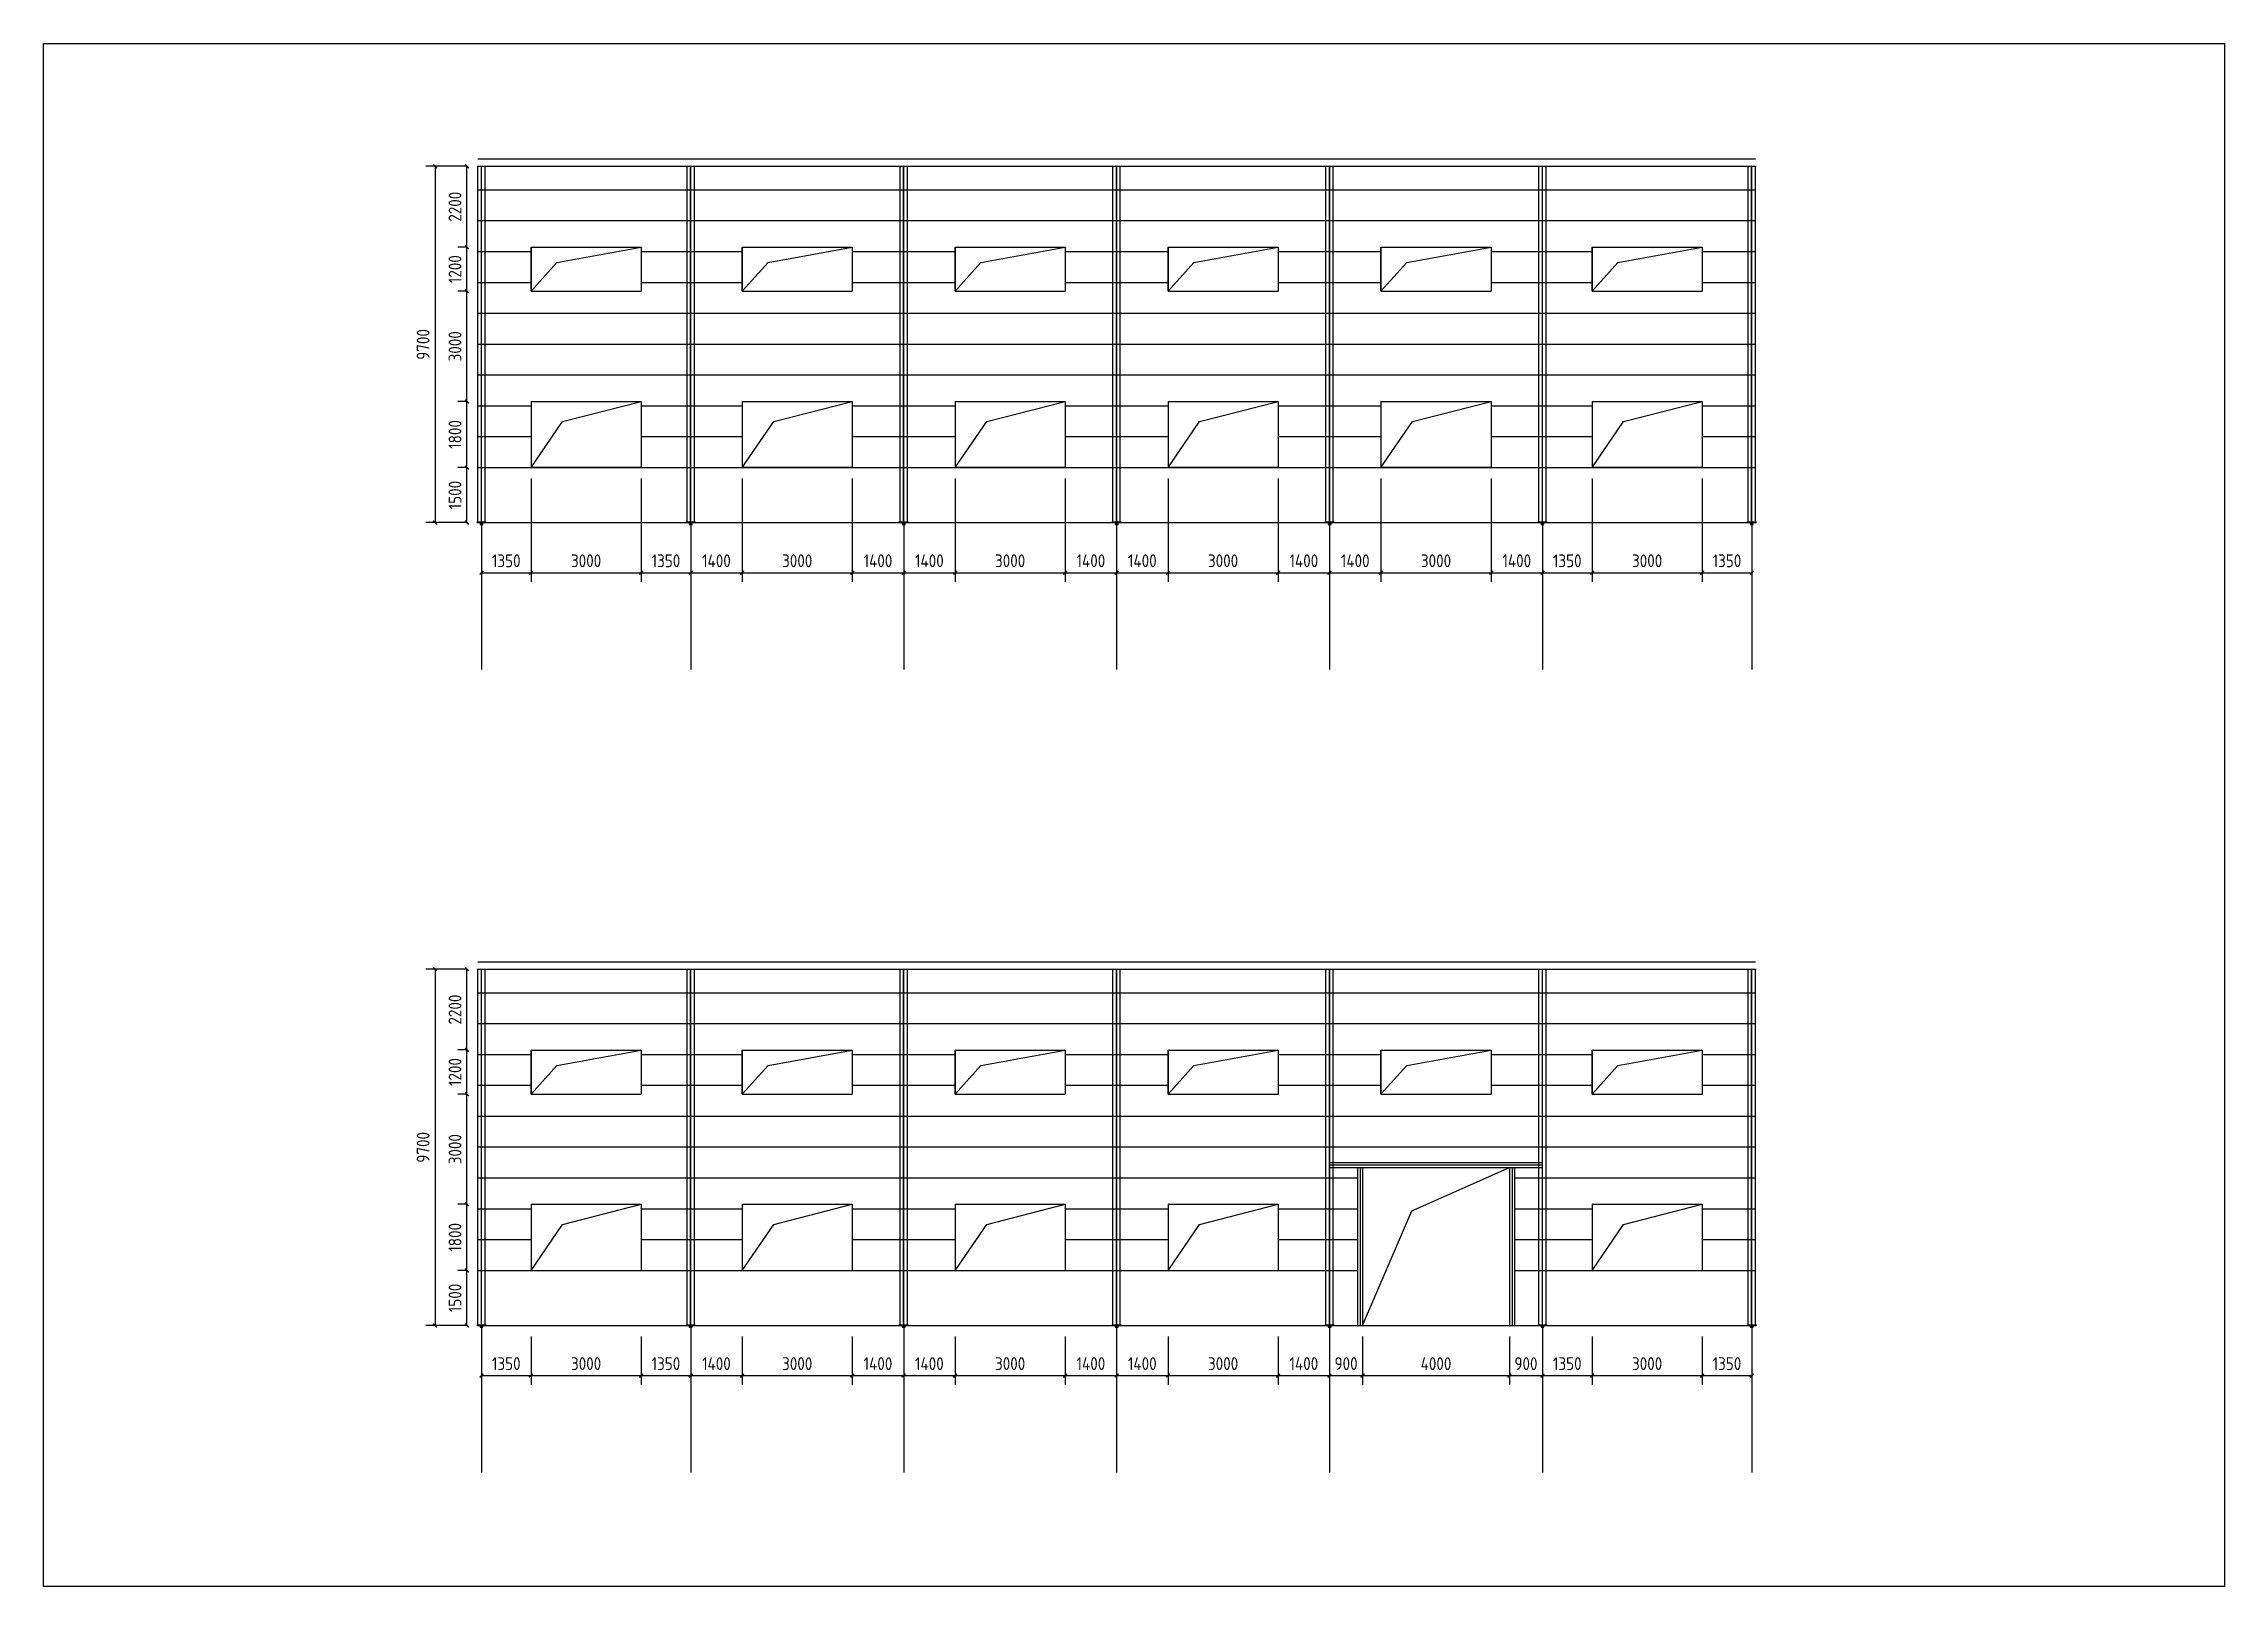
# Model space of a CAD drawing. Extents: x 102162 to 621267, y -39398 to 328893.
# Drawn here: x 161562 to 220962, y 160102 to 202102 of the extents above; entities that cross this region are included whole.
import ezdxf

# ---------------------------------------------------------------- set-up
doc = ezdxf.new("R2010")
doc.units = 0
doc.header["$LTSCALE"] = 1000
doc.header["$MEASUREMENT"] = 0
doc.layers.add('AXIS', color=3, linetype='Continuous')
doc.layers.add('DOTE', color=1, linetype='Continuous')
doc.styles.get("Standard").update_dxf_attribs({"font": 'gbenor.shx', "bigfont": 'gbcbig.shx'})
doc.dimstyles.get("Standard").update_dxf_attribs({"dimscale": 100, "dimtxt": 3.5, "dimasz": 1, "dimexe": 2.5, "dimexo": 3, "dimgap": 1.5, "dimtad": 1, "dimdec": 0, "dimzin": 0, "dimdsep": 46, "dimtxsty": 'Standard', "dimblk": 'ARCHTICK', "dimcen": 0.09, "dimadec": 0, "dimazin": 0, "dimtfac": 1, "dimtdec": 0, "dimtix": 1, "dimtmove": 2, "dimatfit": 3, "dimfxl": 1, "dimtolj": 1, "dimtzin": 0, "dimarcsym": 0})

msp = doc.modelspace()

# ---------------------------------------------------------------- blocks, each defined once
blk = doc.blocks.new('_ArchTick')
at = {"color": 0, "linetype": 'ByBlock', "const_width": 0.4}
blk.add_lwpolyline([(-0.5, -0.5), (0.5, 0.5)], dxfattribs=at)
blk = doc.blocks.new('*D3258')
at = {"color": 0, "lineweight": -2}
for p, q in [((174838, 190262), (174838, 187448)), ((173488, 188762), (173488, 187448)), ((173488, 187698), (174838, 187698))]:
    blk.add_line(p, q, dxfattribs=at)
at = {"layer": 'Defpoints', "color": 0}
for p in [(174838, 190562), (173488, 189062), (174838, 187698)]:
    blk.add_point(p, dxfattribs=at)
at = {"color": 0, "lineweight": -2, "xscale": 100, "yscale": 100, "zscale": 100, "rotation": 180}
blk.add_blockref('_ArchTick', (173488, 187698), dxfattribs=at)
at = {"color": 0, "lineweight": -2, "xscale": 100, "yscale": 100, "zscale": 100}
blk.add_blockref('_ArchTick', (174838, 187698), dxfattribs=at)
at = {"color": 0, "insert": (174163, 188023), "char_height": 350, "attachment_point": 5}
blk.add_mtext('\\A1;1350', dxfattribs=at)
blk = doc.blocks.new('*D3259')
at = {"color": 0, "lineweight": -2}
for p, q in [((174838, 190262), (174838, 187448)), ((177838, 190262), (177838, 187448)), ((174838, 187698), (177838, 187698))]:
    blk.add_line(p, q, dxfattribs=at)
at = {"layer": 'Defpoints', "color": 0}
for p in [(174838, 190562), (177838, 190562), (177838, 187698)]:
    blk.add_point(p, dxfattribs=at)
at = {"color": 0, "lineweight": -2, "xscale": 100, "yscale": 100, "zscale": 100, "rotation": 180}
blk.add_blockref('_ArchTick', (174838, 187698), dxfattribs=at)
at = {"color": 0, "lineweight": -2, "xscale": 100, "yscale": 100, "zscale": 100}
blk.add_blockref('_ArchTick', (177838, 187698), dxfattribs=at)
at = {"color": 0, "insert": (176338, 188023), "char_height": 350, "attachment_point": 5}
blk.add_mtext('\\A1;3000', dxfattribs=at)
blk = doc.blocks.new('*D3260')
at = {"color": 0, "lineweight": -2}
for p, q in [((177838, 190262), (177838, 187448)), ((179188, 188762), (179188, 187448)), ((177838, 187698), (179188, 187698))]:
    blk.add_line(p, q, dxfattribs=at)
at = {"layer": 'Defpoints', "color": 0}
for p in [(177838, 190562), (179188, 189062), (179188, 187698)]:
    blk.add_point(p, dxfattribs=at)
at = {"color": 0, "lineweight": -2, "xscale": 100, "yscale": 100, "zscale": 100, "rotation": 180}
blk.add_blockref('_ArchTick', (177838, 187698), dxfattribs=at)
at = {"color": 0, "lineweight": -2, "xscale": 100, "yscale": 100, "zscale": 100}
blk.add_blockref('_ArchTick', (179188, 187698), dxfattribs=at)
at = {"color": 0, "insert": (178513, 188023), "char_height": 350, "attachment_point": 5}
blk.add_mtext('\\A1;1350', dxfattribs=at)
blk = doc.blocks.new('*D3261')
at = {"color": 0, "lineweight": -2}
for p, q in [((180588, 190262), (180588, 187448)), ((179188, 188762), (179188, 187448)), ((179188, 187698), (180588, 187698))]:
    blk.add_line(p, q, dxfattribs=at)
at = {"layer": 'Defpoints', "color": 0}
for p in [(180588, 190562), (179188, 189062), (180588, 187698)]:
    blk.add_point(p, dxfattribs=at)
at = {"color": 0, "lineweight": -2, "xscale": 100, "yscale": 100, "zscale": 100, "rotation": 180}
blk.add_blockref('_ArchTick', (179188, 187698), dxfattribs=at)
at = {"color": 0, "lineweight": -2, "xscale": 100, "yscale": 100, "zscale": 100}
blk.add_blockref('_ArchTick', (180588, 187698), dxfattribs=at)
at = {"color": 0, "insert": (179888, 188023), "char_height": 350, "attachment_point": 5}
blk.add_mtext('\\A1;1400', dxfattribs=at)
blk = doc.blocks.new('*D3262')
at = {"color": 0, "lineweight": -2}
for p, q in [((180588, 190262), (180588, 187448)), ((183588, 190262), (183588, 187448)), ((180588, 187698), (183588, 187698))]:
    blk.add_line(p, q, dxfattribs=at)
at = {"layer": 'Defpoints', "color": 0}
for p in [(180588, 190562), (183588, 190562), (183588, 187698)]:
    blk.add_point(p, dxfattribs=at)
at = {"color": 0, "lineweight": -2, "xscale": 100, "yscale": 100, "zscale": 100, "rotation": 180}
blk.add_blockref('_ArchTick', (180588, 187698), dxfattribs=at)
at = {"color": 0, "lineweight": -2, "xscale": 100, "yscale": 100, "zscale": 100}
blk.add_blockref('_ArchTick', (183588, 187698), dxfattribs=at)
at = {"color": 0, "insert": (182088, 188023), "char_height": 350, "attachment_point": 5}
blk.add_mtext('\\A1;3000', dxfattribs=at)
blk = doc.blocks.new('*D3263')
at = {"color": 0, "lineweight": -2}
for p, q in [((183588, 190262), (183588, 187448)), ((184988, 188762), (184988, 187448)), ((183588, 187698), (184988, 187698))]:
    blk.add_line(p, q, dxfattribs=at)
at = {"layer": 'Defpoints', "color": 0}
for p in [(183588, 190562), (184988, 189062), (184988, 187698)]:
    blk.add_point(p, dxfattribs=at)
at = {"color": 0, "lineweight": -2, "xscale": 100, "yscale": 100, "zscale": 100, "rotation": 180}
blk.add_blockref('_ArchTick', (183588, 187698), dxfattribs=at)
at = {"color": 0, "lineweight": -2, "xscale": 100, "yscale": 100, "zscale": 100}
blk.add_blockref('_ArchTick', (184988, 187698), dxfattribs=at)
at = {"color": 0, "insert": (184288, 188023), "char_height": 350, "attachment_point": 5}
blk.add_mtext('\\A1;1400', dxfattribs=at)
blk = doc.blocks.new('*D3264')
at = {"color": 0, "lineweight": -2}
for p, q in [((186388, 190262), (186388, 187448)), ((184988, 188762), (184988, 187448)), ((184988, 187698), (186388, 187698))]:
    blk.add_line(p, q, dxfattribs=at)
at = {"layer": 'Defpoints', "color": 0}
for p in [(186388, 190562), (184988, 189062), (186388, 187698)]:
    blk.add_point(p, dxfattribs=at)
at = {"color": 0, "lineweight": -2, "xscale": 100, "yscale": 100, "zscale": 100, "rotation": 180}
blk.add_blockref('_ArchTick', (184988, 187698), dxfattribs=at)
at = {"color": 0, "lineweight": -2, "xscale": 100, "yscale": 100, "zscale": 100}
blk.add_blockref('_ArchTick', (186388, 187698), dxfattribs=at)
at = {"color": 0, "insert": (185688, 188023), "char_height": 350, "attachment_point": 5}
blk.add_mtext('\\A1;1400', dxfattribs=at)
blk = doc.blocks.new('*D3265')
at = {"color": 0, "lineweight": -2}
for p, q in [((186388, 190262), (186388, 187448)), ((189388, 190262), (189388, 187448)), ((186388, 187698), (189388, 187698))]:
    blk.add_line(p, q, dxfattribs=at)
at = {"layer": 'Defpoints', "color": 0}
for p in [(186388, 190562), (189388, 190562), (189388, 187698)]:
    blk.add_point(p, dxfattribs=at)
at = {"color": 0, "lineweight": -2, "xscale": 100, "yscale": 100, "zscale": 100, "rotation": 180}
blk.add_blockref('_ArchTick', (186388, 187698), dxfattribs=at)
at = {"color": 0, "lineweight": -2, "xscale": 100, "yscale": 100, "zscale": 100}
blk.add_blockref('_ArchTick', (189388, 187698), dxfattribs=at)
at = {"color": 0, "insert": (187888, 188023), "char_height": 350, "attachment_point": 5}
blk.add_mtext('\\A1;3000', dxfattribs=at)
blk = doc.blocks.new('*D3266')
at = {"color": 0, "lineweight": -2}
for p, q in [((189388, 190262), (189388, 187448)), ((190788, 188762), (190788, 187448)), ((189388, 187698), (190788, 187698))]:
    blk.add_line(p, q, dxfattribs=at)
at = {"layer": 'Defpoints', "color": 0}
for p in [(189388, 190562), (190788, 189062), (190788, 187698)]:
    blk.add_point(p, dxfattribs=at)
at = {"color": 0, "lineweight": -2, "xscale": 100, "yscale": 100, "zscale": 100, "rotation": 180}
blk.add_blockref('_ArchTick', (189388, 187698), dxfattribs=at)
at = {"color": 0, "lineweight": -2, "xscale": 100, "yscale": 100, "zscale": 100}
blk.add_blockref('_ArchTick', (190788, 187698), dxfattribs=at)
at = {"color": 0, "insert": (190088, 188023), "char_height": 350, "attachment_point": 5}
blk.add_mtext('\\A1;1400', dxfattribs=at)
blk = doc.blocks.new('*D3267')
at = {"color": 0, "lineweight": -2}
for p, q in [((192188, 190262), (192188, 187448)), ((190788, 188762), (190788, 187448)), ((190788, 187698), (192188, 187698))]:
    blk.add_line(p, q, dxfattribs=at)
at = {"layer": 'Defpoints', "color": 0}
for p in [(192188, 190562), (190788, 189062), (192188, 187698)]:
    blk.add_point(p, dxfattribs=at)
at = {"color": 0, "lineweight": -2, "xscale": 100, "yscale": 100, "zscale": 100, "rotation": 180}
blk.add_blockref('_ArchTick', (190788, 187698), dxfattribs=at)
at = {"color": 0, "lineweight": -2, "xscale": 100, "yscale": 100, "zscale": 100}
blk.add_blockref('_ArchTick', (192188, 187698), dxfattribs=at)
at = {"color": 0, "insert": (191488, 188023), "char_height": 350, "attachment_point": 5}
blk.add_mtext('\\A1;1400', dxfattribs=at)
blk = doc.blocks.new('*D3268')
at = {"color": 0, "lineweight": -2}
for p, q in [((192188, 190262), (192188, 187448)), ((195188, 190262), (195188, 187448)), ((192188, 187698), (195188, 187698))]:
    blk.add_line(p, q, dxfattribs=at)
at = {"layer": 'Defpoints', "color": 0}
for p in [(192188, 190562), (195188, 190562), (195188, 187698)]:
    blk.add_point(p, dxfattribs=at)
at = {"color": 0, "lineweight": -2, "xscale": 100, "yscale": 100, "zscale": 100, "rotation": 180}
blk.add_blockref('_ArchTick', (192188, 187698), dxfattribs=at)
at = {"color": 0, "lineweight": -2, "xscale": 100, "yscale": 100, "zscale": 100}
blk.add_blockref('_ArchTick', (195188, 187698), dxfattribs=at)
at = {"color": 0, "insert": (193688, 188023), "char_height": 350, "attachment_point": 5}
blk.add_mtext('\\A1;3000', dxfattribs=at)
blk = doc.blocks.new('*D3269')
at = {"color": 0, "lineweight": -2}
for p, q in [((195188, 190262), (195188, 187448)), ((196588, 188762), (196588, 187448)), ((195188, 187698), (196588, 187698))]:
    blk.add_line(p, q, dxfattribs=at)
at = {"layer": 'Defpoints', "color": 0}
for p in [(195188, 190562), (196588, 189062), (196588, 187698)]:
    blk.add_point(p, dxfattribs=at)
at = {"color": 0, "lineweight": -2, "xscale": 100, "yscale": 100, "zscale": 100, "rotation": 180}
blk.add_blockref('_ArchTick', (195188, 187698), dxfattribs=at)
at = {"color": 0, "lineweight": -2, "xscale": 100, "yscale": 100, "zscale": 100}
blk.add_blockref('_ArchTick', (196588, 187698), dxfattribs=at)
at = {"color": 0, "insert": (195888, 188023), "char_height": 350, "attachment_point": 5}
blk.add_mtext('\\A1;1400', dxfattribs=at)
blk = doc.blocks.new('*D3270')
at = {"color": 0, "lineweight": -2}
for p, q in [((197988, 190262), (197988, 187448)), ((196588, 188762), (196588, 187448)), ((196588, 187698), (197988, 187698))]:
    blk.add_line(p, q, dxfattribs=at)
at = {"layer": 'Defpoints', "color": 0}
for p in [(197988, 190562), (196588, 189062), (197988, 187698)]:
    blk.add_point(p, dxfattribs=at)
at = {"color": 0, "lineweight": -2, "xscale": 100, "yscale": 100, "zscale": 100, "rotation": 180}
blk.add_blockref('_ArchTick', (196588, 187698), dxfattribs=at)
at = {"color": 0, "lineweight": -2, "xscale": 100, "yscale": 100, "zscale": 100}
blk.add_blockref('_ArchTick', (197988, 187698), dxfattribs=at)
at = {"color": 0, "insert": (197288, 188023), "char_height": 350, "attachment_point": 5}
blk.add_mtext('\\A1;1400', dxfattribs=at)
blk = doc.blocks.new('*D3271')
at = {"color": 0, "lineweight": -2}
for p, q in [((197988, 190262), (197988, 187448)), ((200988, 190262), (200988, 187448)), ((197988, 187698), (200988, 187698))]:
    blk.add_line(p, q, dxfattribs=at)
at = {"layer": 'Defpoints', "color": 0}
for p in [(197988, 190562), (200988, 190562), (200988, 187698)]:
    blk.add_point(p, dxfattribs=at)
at = {"color": 0, "lineweight": -2, "xscale": 100, "yscale": 100, "zscale": 100, "rotation": 180}
blk.add_blockref('_ArchTick', (197988, 187698), dxfattribs=at)
at = {"color": 0, "lineweight": -2, "xscale": 100, "yscale": 100, "zscale": 100}
blk.add_blockref('_ArchTick', (200988, 187698), dxfattribs=at)
at = {"color": 0, "insert": (199488, 188023), "char_height": 350, "attachment_point": 5}
blk.add_mtext('\\A1;3000', dxfattribs=at)
blk = doc.blocks.new('*D3272')
at = {"color": 0, "lineweight": -2}
for p, q in [((200988, 190262), (200988, 187448)), ((202388, 188762), (202388, 187448)), ((200988, 187698), (202388, 187698))]:
    blk.add_line(p, q, dxfattribs=at)
at = {"layer": 'Defpoints', "color": 0}
for p in [(200988, 190562), (202388, 189062), (202388, 187698)]:
    blk.add_point(p, dxfattribs=at)
at = {"color": 0, "lineweight": -2, "xscale": 100, "yscale": 100, "zscale": 100, "rotation": 180}
blk.add_blockref('_ArchTick', (200988, 187698), dxfattribs=at)
at = {"color": 0, "lineweight": -2, "xscale": 100, "yscale": 100, "zscale": 100}
blk.add_blockref('_ArchTick', (202388, 187698), dxfattribs=at)
at = {"color": 0, "insert": (201688, 188023), "char_height": 350, "attachment_point": 5}
blk.add_mtext('\\A1;1400', dxfattribs=at)
blk = doc.blocks.new('*D3273')
at = {"color": 0, "lineweight": -2}
for p, q in [((203738, 190262), (203738, 187448)), ((202388, 188762), (202388, 187448)), ((202388, 187698), (203738, 187698))]:
    blk.add_line(p, q, dxfattribs=at)
at = {"layer": 'Defpoints', "color": 0}
for p in [(203738, 190562), (202388, 189062), (203738, 187698)]:
    blk.add_point(p, dxfattribs=at)
at = {"color": 0, "lineweight": -2, "xscale": 100, "yscale": 100, "zscale": 100, "rotation": 180}
blk.add_blockref('_ArchTick', (202388, 187698), dxfattribs=at)
at = {"color": 0, "lineweight": -2, "xscale": 100, "yscale": 100, "zscale": 100}
blk.add_blockref('_ArchTick', (203738, 187698), dxfattribs=at)
at = {"color": 0, "insert": (203063, 188023), "char_height": 350, "attachment_point": 5}
blk.add_mtext('\\A1;1350', dxfattribs=at)
blk = doc.blocks.new('*D3274')
at = {"color": 0, "lineweight": -2}
for p, q in [((203738, 190262), (203738, 187448)), ((206738, 190262), (206738, 187448)), ((203738, 187698), (206738, 187698))]:
    blk.add_line(p, q, dxfattribs=at)
at = {"layer": 'Defpoints', "color": 0}
for p in [(203738, 190562), (206738, 190562), (206738, 187698)]:
    blk.add_point(p, dxfattribs=at)
at = {"color": 0, "lineweight": -2, "xscale": 100, "yscale": 100, "zscale": 100, "rotation": 180}
blk.add_blockref('_ArchTick', (203738, 187698), dxfattribs=at)
at = {"color": 0, "lineweight": -2, "xscale": 100, "yscale": 100, "zscale": 100}
blk.add_blockref('_ArchTick', (206738, 187698), dxfattribs=at)
at = {"color": 0, "insert": (205238, 188023), "char_height": 350, "attachment_point": 5}
blk.add_mtext('\\A1;3000', dxfattribs=at)
blk = doc.blocks.new('*D3275')
at = {"color": 0, "lineweight": -2}
for p, q in [((206738, 190262), (206738, 187448)), ((208088, 188762), (208088, 187448)), ((206738, 187698), (208088, 187698))]:
    blk.add_line(p, q, dxfattribs=at)
at = {"layer": 'Defpoints', "color": 0}
for p in [(206738, 190562), (208088, 189062), (208088, 187698)]:
    blk.add_point(p, dxfattribs=at)
at = {"color": 0, "lineweight": -2, "xscale": 100, "yscale": 100, "zscale": 100, "rotation": 180}
blk.add_blockref('_ArchTick', (206738, 187698), dxfattribs=at)
at = {"color": 0, "lineweight": -2, "xscale": 100, "yscale": 100, "zscale": 100}
blk.add_blockref('_ArchTick', (208088, 187698), dxfattribs=at)
at = {"color": 0, "insert": (207413, 188023), "char_height": 350, "attachment_point": 5}
blk.add_mtext('\\A1;1350', dxfattribs=at)
blk = doc.blocks.new('*D3288')
at = {"color": 0, "lineweight": -2}
for p, q in [((173488, 166904), (173488, 165590)), ((174838, 166904), (174838, 165590)), ((173488, 165840), (174838, 165840))]:
    blk.add_line(p, q, dxfattribs=at)
at = {"layer": 'Defpoints', "color": 0}
for p in [(173488, 167204), (174838, 167204), (174838, 165840)]:
    blk.add_point(p, dxfattribs=at)
at = {"color": 0, "lineweight": -2, "xscale": 100, "yscale": 100, "zscale": 100, "rotation": 180}
blk.add_blockref('_ArchTick', (173488, 165840), dxfattribs=at)
at = {"color": 0, "lineweight": -2, "xscale": 100, "yscale": 100, "zscale": 100}
blk.add_blockref('_ArchTick', (174838, 165840), dxfattribs=at)
at = {"color": 0, "insert": (174163, 166165), "char_height": 350, "attachment_point": 5}
blk.add_mtext('\\A1;1350', dxfattribs=at)
blk = doc.blocks.new('*D3218')
at = {"color": 0, "lineweight": -2}
for p, q in [((174838, 166904), (174838, 165590)), ((177838, 166904), (177838, 165590)), ((174838, 165840), (177838, 165840))]:
    blk.add_line(p, q, dxfattribs=at)
at = {"layer": 'Defpoints', "color": 0}
for p in [(174838, 167204), (177838, 167204), (177838, 165840)]:
    blk.add_point(p, dxfattribs=at)
at = {"color": 0, "lineweight": -2, "xscale": 100, "yscale": 100, "zscale": 100, "rotation": 180}
blk.add_blockref('_ArchTick', (174838, 165840), dxfattribs=at)
at = {"color": 0, "lineweight": -2, "xscale": 100, "yscale": 100, "zscale": 100}
blk.add_blockref('_ArchTick', (177838, 165840), dxfattribs=at)
at = {"color": 0, "insert": (176338, 166165), "char_height": 350, "attachment_point": 5}
blk.add_mtext('\\A1;3000', dxfattribs=at)
blk = doc.blocks.new('*D3289')
at = {"color": 0, "lineweight": -2}
for p, q in [((177838, 166904), (177838, 165590)), ((179188, 166904), (179188, 165590)), ((177838, 165840), (179188, 165840))]:
    blk.add_line(p, q, dxfattribs=at)
at = {"layer": 'Defpoints', "color": 0}
for p in [(177838, 167204), (179188, 167204), (179188, 165840)]:
    blk.add_point(p, dxfattribs=at)
at = {"color": 0, "lineweight": -2, "xscale": 100, "yscale": 100, "zscale": 100, "rotation": 180}
blk.add_blockref('_ArchTick', (177838, 165840), dxfattribs=at)
at = {"color": 0, "lineweight": -2, "xscale": 100, "yscale": 100, "zscale": 100}
blk.add_blockref('_ArchTick', (179188, 165840), dxfattribs=at)
at = {"color": 0, "insert": (178513, 166165), "char_height": 350, "attachment_point": 5}
blk.add_mtext('\\A1;1350', dxfattribs=at)
blk = doc.blocks.new('*D3290')
at = {"color": 0, "lineweight": -2}
for p, q in [((179188, 166904), (179188, 165590)), ((180588, 166904), (180588, 165590)), ((179188, 165840), (180588, 165840))]:
    blk.add_line(p, q, dxfattribs=at)
at = {"layer": 'Defpoints', "color": 0}
for p in [(179188, 167204), (180588, 167204), (180588, 165840)]:
    blk.add_point(p, dxfattribs=at)
at = {"color": 0, "lineweight": -2, "xscale": 100, "yscale": 100, "zscale": 100, "rotation": 180}
blk.add_blockref('_ArchTick', (179188, 165840), dxfattribs=at)
at = {"color": 0, "lineweight": -2, "xscale": 100, "yscale": 100, "zscale": 100}
blk.add_blockref('_ArchTick', (180588, 165840), dxfattribs=at)
at = {"color": 0, "insert": (179888, 166165), "char_height": 350, "attachment_point": 5}
blk.add_mtext('\\A1;1400', dxfattribs=at)
blk = doc.blocks.new('*D3219')
at = {"color": 0, "lineweight": -2}
for p, q in [((180588, 166904), (180588, 165590)), ((183588, 166904), (183588, 165590)), ((180588, 165840), (183588, 165840))]:
    blk.add_line(p, q, dxfattribs=at)
at = {"layer": 'Defpoints', "color": 0}
for p in [(180588, 167204), (183588, 167204), (183588, 165840)]:
    blk.add_point(p, dxfattribs=at)
at = {"color": 0, "lineweight": -2, "xscale": 100, "yscale": 100, "zscale": 100, "rotation": 180}
blk.add_blockref('_ArchTick', (180588, 165840), dxfattribs=at)
at = {"color": 0, "lineweight": -2, "xscale": 100, "yscale": 100, "zscale": 100}
blk.add_blockref('_ArchTick', (183588, 165840), dxfattribs=at)
at = {"color": 0, "insert": (182088, 166165), "char_height": 350, "attachment_point": 5}
blk.add_mtext('\\A1;3000', dxfattribs=at)
blk = doc.blocks.new('*D3291')
at = {"color": 0, "lineweight": -2}
for p, q in [((183588, 166904), (183588, 165590)), ((184988, 166904), (184988, 165590)), ((183588, 165840), (184988, 165840))]:
    blk.add_line(p, q, dxfattribs=at)
at = {"layer": 'Defpoints', "color": 0}
for p in [(183588, 167204), (184988, 167204), (184988, 165840)]:
    blk.add_point(p, dxfattribs=at)
at = {"color": 0, "lineweight": -2, "xscale": 100, "yscale": 100, "zscale": 100, "rotation": 180}
blk.add_blockref('_ArchTick', (183588, 165840), dxfattribs=at)
at = {"color": 0, "lineweight": -2, "xscale": 100, "yscale": 100, "zscale": 100}
blk.add_blockref('_ArchTick', (184988, 165840), dxfattribs=at)
at = {"color": 0, "insert": (184288, 166165), "char_height": 350, "attachment_point": 5}
blk.add_mtext('\\A1;1400', dxfattribs=at)
blk = doc.blocks.new('*D3292')
at = {"color": 0, "lineweight": -2}
for p, q in [((184988, 166904), (184988, 165590)), ((186388, 166904), (186388, 165590)), ((184988, 165840), (186388, 165840))]:
    blk.add_line(p, q, dxfattribs=at)
at = {"layer": 'Defpoints', "color": 0}
for p in [(184988, 167204), (186388, 167204), (186388, 165840)]:
    blk.add_point(p, dxfattribs=at)
at = {"color": 0, "lineweight": -2, "xscale": 100, "yscale": 100, "zscale": 100, "rotation": 180}
blk.add_blockref('_ArchTick', (184988, 165840), dxfattribs=at)
at = {"color": 0, "lineweight": -2, "xscale": 100, "yscale": 100, "zscale": 100}
blk.add_blockref('_ArchTick', (186388, 165840), dxfattribs=at)
at = {"color": 0, "insert": (185688, 166165), "char_height": 350, "attachment_point": 5}
blk.add_mtext('\\A1;1400', dxfattribs=at)
blk = doc.blocks.new('*D3220')
at = {"color": 0, "lineweight": -2}
for p, q in [((186388, 166904), (186388, 165590)), ((189388, 166904), (189388, 165590)), ((186388, 165840), (189388, 165840))]:
    blk.add_line(p, q, dxfattribs=at)
at = {"layer": 'Defpoints', "color": 0}
for p in [(186388, 167204), (189388, 167204), (189388, 165840)]:
    blk.add_point(p, dxfattribs=at)
at = {"color": 0, "lineweight": -2, "xscale": 100, "yscale": 100, "zscale": 100, "rotation": 180}
blk.add_blockref('_ArchTick', (186388, 165840), dxfattribs=at)
at = {"color": 0, "lineweight": -2, "xscale": 100, "yscale": 100, "zscale": 100}
blk.add_blockref('_ArchTick', (189388, 165840), dxfattribs=at)
at = {"color": 0, "insert": (187888, 166165), "char_height": 350, "attachment_point": 5}
blk.add_mtext('\\A1;3000', dxfattribs=at)
blk = doc.blocks.new('*D3293')
at = {"color": 0, "lineweight": -2}
for p, q in [((189388, 166904), (189388, 165590)), ((190788, 166904), (190788, 165590)), ((189388, 165840), (190788, 165840))]:
    blk.add_line(p, q, dxfattribs=at)
at = {"layer": 'Defpoints', "color": 0}
for p in [(189388, 167204), (190788, 167204), (190788, 165840)]:
    blk.add_point(p, dxfattribs=at)
at = {"color": 0, "lineweight": -2, "xscale": 100, "yscale": 100, "zscale": 100, "rotation": 180}
blk.add_blockref('_ArchTick', (189388, 165840), dxfattribs=at)
at = {"color": 0, "lineweight": -2, "xscale": 100, "yscale": 100, "zscale": 100}
blk.add_blockref('_ArchTick', (190788, 165840), dxfattribs=at)
at = {"color": 0, "insert": (190088, 166165), "char_height": 350, "attachment_point": 5}
blk.add_mtext('\\A1;1400', dxfattribs=at)
blk = doc.blocks.new('*D3294')
at = {"color": 0, "lineweight": -2}
for p, q in [((190788, 166904), (190788, 165590)), ((192188, 166904), (192188, 165590)), ((190788, 165840), (192188, 165840))]:
    blk.add_line(p, q, dxfattribs=at)
at = {"layer": 'Defpoints', "color": 0}
for p in [(190788, 167204), (192188, 167204), (192188, 165840)]:
    blk.add_point(p, dxfattribs=at)
at = {"color": 0, "lineweight": -2, "xscale": 100, "yscale": 100, "zscale": 100, "rotation": 180}
blk.add_blockref('_ArchTick', (190788, 165840), dxfattribs=at)
at = {"color": 0, "lineweight": -2, "xscale": 100, "yscale": 100, "zscale": 100}
blk.add_blockref('_ArchTick', (192188, 165840), dxfattribs=at)
at = {"color": 0, "insert": (191488, 166165), "char_height": 350, "attachment_point": 5}
blk.add_mtext('\\A1;1400', dxfattribs=at)
blk = doc.blocks.new('*D3221')
at = {"color": 0, "lineweight": -2}
for p, q in [((192188, 166904), (192188, 165590)), ((195188, 166904), (195188, 165590)), ((192188, 165840), (195188, 165840))]:
    blk.add_line(p, q, dxfattribs=at)
at = {"layer": 'Defpoints', "color": 0}
for p in [(192188, 167204), (195188, 167204), (195188, 165840)]:
    blk.add_point(p, dxfattribs=at)
at = {"color": 0, "lineweight": -2, "xscale": 100, "yscale": 100, "zscale": 100, "rotation": 180}
blk.add_blockref('_ArchTick', (192188, 165840), dxfattribs=at)
at = {"color": 0, "lineweight": -2, "xscale": 100, "yscale": 100, "zscale": 100}
blk.add_blockref('_ArchTick', (195188, 165840), dxfattribs=at)
at = {"color": 0, "insert": (193688, 166165), "char_height": 350, "attachment_point": 5}
blk.add_mtext('\\A1;3000', dxfattribs=at)
blk = doc.blocks.new('*D3295')
at = {"color": 0, "lineweight": -2}
for p, q in [((195188, 166904), (195188, 165590)), ((196588, 166904), (196588, 165590)), ((195188, 165840), (196588, 165840))]:
    blk.add_line(p, q, dxfattribs=at)
at = {"layer": 'Defpoints', "color": 0}
for p in [(195188, 167204), (196588, 167204), (196588, 165840)]:
    blk.add_point(p, dxfattribs=at)
at = {"color": 0, "lineweight": -2, "xscale": 100, "yscale": 100, "zscale": 100, "rotation": 180}
blk.add_blockref('_ArchTick', (195188, 165840), dxfattribs=at)
at = {"color": 0, "lineweight": -2, "xscale": 100, "yscale": 100, "zscale": 100}
blk.add_blockref('_ArchTick', (196588, 165840), dxfattribs=at)
at = {"color": 0, "insert": (195888, 166165), "char_height": 350, "attachment_point": 5}
blk.add_mtext('\\A1;1400', dxfattribs=at)
blk = doc.blocks.new('*D3296')
at = {"color": 0, "lineweight": -2}
for p, q in [((196588, 166904), (196588, 165590)), ((197488, 166904), (197488, 165590)), ((196588, 165840), (197488, 165840))]:
    blk.add_line(p, q, dxfattribs=at)
at = {"layer": 'Defpoints', "color": 0}
for p in [(196588, 167204), (197488, 167204), (197488, 165840)]:
    blk.add_point(p, dxfattribs=at)
at = {"color": 0, "lineweight": -2, "xscale": 100, "yscale": 100, "zscale": 100, "rotation": 180}
blk.add_blockref('_ArchTick', (196588, 165840), dxfattribs=at)
at = {"color": 0, "lineweight": -2, "xscale": 100, "yscale": 100, "zscale": 100}
blk.add_blockref('_ArchTick', (197488, 165840), dxfattribs=at)
at = {"color": 0, "insert": (197038, 166165), "char_height": 350, "attachment_point": 5}
blk.add_mtext('\\A1;900', dxfattribs=at)
blk = doc.blocks.new('*D3222')
at = {"color": 0, "lineweight": -2}
for p, q in [((197488, 166904), (197488, 165590)), ((201488, 166904), (201488, 165590)), ((197488, 165840), (201488, 165840))]:
    blk.add_line(p, q, dxfattribs=at)
at = {"layer": 'Defpoints', "color": 0}
for p in [(197488, 167204), (201488, 167204), (201488, 165840)]:
    blk.add_point(p, dxfattribs=at)
at = {"color": 0, "lineweight": -2, "xscale": 100, "yscale": 100, "zscale": 100, "rotation": 180}
blk.add_blockref('_ArchTick', (197488, 165840), dxfattribs=at)
at = {"color": 0, "lineweight": -2, "xscale": 100, "yscale": 100, "zscale": 100}
blk.add_blockref('_ArchTick', (201488, 165840), dxfattribs=at)
at = {"color": 0, "insert": (199488, 166165), "char_height": 350, "attachment_point": 5}
blk.add_mtext('\\A1;4000', dxfattribs=at)
blk = doc.blocks.new('*D3297')
at = {"color": 0, "lineweight": -2}
for p, q in [((201488, 166904), (201488, 165590)), ((202388, 166904), (202388, 165590)), ((201488, 165840), (202388, 165840))]:
    blk.add_line(p, q, dxfattribs=at)
at = {"layer": 'Defpoints', "color": 0}
for p in [(201488, 167204), (202388, 167204), (202388, 165840)]:
    blk.add_point(p, dxfattribs=at)
at = {"color": 0, "lineweight": -2, "xscale": 100, "yscale": 100, "zscale": 100, "rotation": 180}
blk.add_blockref('_ArchTick', (201488, 165840), dxfattribs=at)
at = {"color": 0, "lineweight": -2, "xscale": 100, "yscale": 100, "zscale": 100}
blk.add_blockref('_ArchTick', (202388, 165840), dxfattribs=at)
at = {"color": 0, "insert": (201938, 166165), "char_height": 350, "attachment_point": 5}
blk.add_mtext('\\A1;900', dxfattribs=at)
blk = doc.blocks.new('*D3298')
at = {"color": 0, "lineweight": -2}
for p, q in [((202388, 166904), (202388, 165590)), ((203738, 166904), (203738, 165590)), ((202388, 165840), (203738, 165840))]:
    blk.add_line(p, q, dxfattribs=at)
at = {"layer": 'Defpoints', "color": 0}
for p in [(202388, 167204), (203738, 167204), (203738, 165840)]:
    blk.add_point(p, dxfattribs=at)
at = {"color": 0, "lineweight": -2, "xscale": 100, "yscale": 100, "zscale": 100, "rotation": 180}
blk.add_blockref('_ArchTick', (202388, 165840), dxfattribs=at)
at = {"color": 0, "lineweight": -2, "xscale": 100, "yscale": 100, "zscale": 100}
blk.add_blockref('_ArchTick', (203738, 165840), dxfattribs=at)
at = {"color": 0, "insert": (203063, 166165), "char_height": 350, "attachment_point": 5}
blk.add_mtext('\\A1;1350', dxfattribs=at)
blk = doc.blocks.new('*D3223')
at = {"color": 0, "lineweight": -2}
for p, q in [((203738, 166904), (203738, 165590)), ((206738, 166904), (206738, 165590)), ((203738, 165840), (206738, 165840))]:
    blk.add_line(p, q, dxfattribs=at)
at = {"layer": 'Defpoints', "color": 0}
for p in [(203738, 167204), (206738, 167204), (206738, 165840)]:
    blk.add_point(p, dxfattribs=at)
at = {"color": 0, "lineweight": -2, "xscale": 100, "yscale": 100, "zscale": 100, "rotation": 180}
blk.add_blockref('_ArchTick', (203738, 165840), dxfattribs=at)
at = {"color": 0, "lineweight": -2, "xscale": 100, "yscale": 100, "zscale": 100}
blk.add_blockref('_ArchTick', (206738, 165840), dxfattribs=at)
at = {"color": 0, "insert": (205238, 166165), "char_height": 350, "attachment_point": 5}
blk.add_mtext('\\A1;3000', dxfattribs=at)
blk = doc.blocks.new('*D3299')
at = {"color": 0, "lineweight": -2}
for p, q in [((206738, 166904), (206738, 165590)), ((208088, 166904), (208088, 165590)), ((206738, 165840), (208088, 165840))]:
    blk.add_line(p, q, dxfattribs=at)
at = {"layer": 'Defpoints', "color": 0}
for p in [(206738, 167204), (208088, 167204), (208088, 165840)]:
    blk.add_point(p, dxfattribs=at)
at = {"color": 0, "lineweight": -2, "xscale": 100, "yscale": 100, "zscale": 100, "rotation": 180}
blk.add_blockref('_ArchTick', (206738, 165840), dxfattribs=at)
at = {"color": 0, "lineweight": -2, "xscale": 100, "yscale": 100, "zscale": 100}
blk.add_blockref('_ArchTick', (208088, 165840), dxfattribs=at)
at = {"color": 0, "insert": (207413, 166165), "char_height": 350, "attachment_point": 5}
blk.add_mtext('\\A1;1350', dxfattribs=at)
blk = doc.blocks.new('*D3230')
at = {"color": 0, "lineweight": -2}
for p, q in [((173088, 168704), (172843, 168704)), ((173093, 167204), (173093, 168704)), ((173068, 167204), (172843, 167204))]:
    blk.add_line(p, q, dxfattribs=at)
at = {"layer": 'Defpoints', "color": 0}
for p in [(173093, 168704), (173388, 168704), (173368, 167204)]:
    blk.add_point(p, dxfattribs=at)
at = {"color": 0, "lineweight": -2, "xscale": 100, "yscale": 100, "zscale": 100}
for p, rotation in [((173093, 168704), 90), ((173093, 167204), 270)]:
    blk.add_blockref('_ArchTick', p, dxfattribs=dict(at, rotation=rotation))
at = {"color": 0, "insert": (172768, 167954), "char_height": 350, "attachment_point": 5, "rotation": 90}
blk.add_mtext('\\A1;1500', dxfattribs=at)
blk = doc.blocks.new('*D3231')
at = {"color": 0, "lineweight": -2}
for p, q in [((173088, 170504), (172843, 170504)), ((173093, 168704), (173093, 170504)), ((173088, 168704), (172843, 168704))]:
    blk.add_line(p, q, dxfattribs=at)
at = {"layer": 'Defpoints', "color": 0}
for p in [(173093, 170504), (173388, 170504), (173388, 168704)]:
    blk.add_point(p, dxfattribs=at)
at = {"color": 0, "lineweight": -2, "xscale": 100, "yscale": 100, "zscale": 100}
for p, rotation in [((173093, 170504), 90), ((173093, 168704), 270)]:
    blk.add_blockref('_ArchTick', p, dxfattribs=dict(at, rotation=rotation))
at = {"color": 0, "insert": (172768, 169604), "char_height": 350, "attachment_point": 5, "rotation": 90}
blk.add_mtext('\\A1;1800', dxfattribs=at)
blk = doc.blocks.new('*D3232')
at = {"color": 0, "lineweight": -2}
for p, q in [((173088, 173504), (172843, 173504)), ((173093, 170504), (173093, 173504)), ((173088, 170504), (172843, 170504))]:
    blk.add_line(p, q, dxfattribs=at)
at = {"layer": 'Defpoints', "color": 0}
for p in [(173093, 173504), (173388, 173504), (173388, 170504)]:
    blk.add_point(p, dxfattribs=at)
at = {"color": 0, "lineweight": -2, "xscale": 100, "yscale": 100, "zscale": 100}
for p, rotation in [((173093, 173504), 90), ((173093, 170504), 270)]:
    blk.add_blockref('_ArchTick', p, dxfattribs=dict(at, rotation=rotation))
at = {"color": 0, "insert": (172768, 172004), "char_height": 350, "attachment_point": 5, "rotation": 90}
blk.add_mtext('\\A1;3000', dxfattribs=at)
blk = doc.blocks.new('*D3233')
at = {"color": 0, "lineweight": -2}
for p, q in [((173088, 174704), (172843, 174704)), ((173093, 173504), (173093, 174704)), ((173088, 173504), (172843, 173504))]:
    blk.add_line(p, q, dxfattribs=at)
at = {"layer": 'Defpoints', "color": 0}
for p in [(173093, 174704), (173388, 174704), (173388, 173504)]:
    blk.add_point(p, dxfattribs=at)
at = {"color": 0, "lineweight": -2, "xscale": 100, "yscale": 100, "zscale": 100}
for p, rotation in [((173093, 174704), 90), ((173093, 173504), 270)]:
    blk.add_blockref('_ArchTick', p, dxfattribs=dict(at, rotation=rotation))
at = {"color": 0, "insert": (172768, 174104), "char_height": 350, "attachment_point": 5, "rotation": 90}
blk.add_mtext('\\A1;1200', dxfattribs=at)
blk = doc.blocks.new('*D3234')
at = {"color": 0, "lineweight": -2}
for p, q in [((173088, 176904), (172843, 176904)), ((173093, 174704), (173093, 176904)), ((173088, 174704), (172843, 174704))]:
    blk.add_line(p, q, dxfattribs=at)
at = {"layer": 'Defpoints', "color": 0}
for p in [(173093, 176904), (173388, 176904), (173388, 174704)]:
    blk.add_point(p, dxfattribs=at)
at = {"color": 0, "lineweight": -2, "xscale": 100, "yscale": 100, "zscale": 100}
for p, rotation in [((173093, 176904), 90), ((173093, 174704), 270)]:
    blk.add_blockref('_ArchTick', p, dxfattribs=dict(at, rotation=rotation))
at = {"color": 0, "insert": (172768, 175804), "char_height": 350, "attachment_point": 5, "rotation": 90}
blk.add_mtext('\\A1;2200', dxfattribs=at)
blk = doc.blocks.new('*D3235')
at = {"color": 0, "lineweight": -2}
for p, q in [((173088, 176904), (171974, 176904)), ((172224, 176904), (172224, 167204)), ((173088, 167204), (171974, 167204))]:
    blk.add_line(p, q, dxfattribs=at)
at = {"layer": 'Defpoints', "color": 0}
for p in [(173388, 176904), (172224, 167204), (173388, 167204)]:
    blk.add_point(p, dxfattribs=at)
at = {"color": 0, "lineweight": -2, "xscale": 100, "yscale": 100, "zscale": 100}
for p, rotation in [((172224, 176904), 90), ((172224, 167204), 270)]:
    blk.add_blockref('_ArchTick', p, dxfattribs=dict(at, rotation=rotation))
at = {"color": 0, "insert": (171899, 172054), "char_height": 350, "attachment_point": 5, "rotation": 90}
blk.add_mtext('\\A1;9700', dxfattribs=at)
blk = doc.blocks.new('*D3236')
at = {"color": 0, "lineweight": -2}
for p, q in [((173088, 190562), (172843, 190562)), ((173093, 189062), (173093, 190562)), ((173068, 189062), (172843, 189062))]:
    blk.add_line(p, q, dxfattribs=at)
at = {"layer": 'Defpoints', "color": 0}
for p in [(173093, 190562), (173388, 190562), (173368, 189062)]:
    blk.add_point(p, dxfattribs=at)
at = {"color": 0, "lineweight": -2, "xscale": 100, "yscale": 100, "zscale": 100}
for p, rotation in [((173093, 190562), 90), ((173093, 189062), 270)]:
    blk.add_blockref('_ArchTick', p, dxfattribs=dict(at, rotation=rotation))
at = {"color": 0, "insert": (172768, 189812), "char_height": 350, "attachment_point": 5, "rotation": 90}
blk.add_mtext('\\A1;1500', dxfattribs=at)
blk = doc.blocks.new('*D3237')
at = {"color": 0, "lineweight": -2}
for p, q in [((173088, 192362), (172843, 192362)), ((173093, 190562), (173093, 192362)), ((173088, 190562), (172843, 190562))]:
    blk.add_line(p, q, dxfattribs=at)
at = {"layer": 'Defpoints', "color": 0}
for p in [(173093, 192362), (173388, 192362), (173388, 190562)]:
    blk.add_point(p, dxfattribs=at)
at = {"color": 0, "lineweight": -2, "xscale": 100, "yscale": 100, "zscale": 100}
for p, rotation in [((173093, 192362), 90), ((173093, 190562), 270)]:
    blk.add_blockref('_ArchTick', p, dxfattribs=dict(at, rotation=rotation))
at = {"color": 0, "insert": (172768, 191462), "char_height": 350, "attachment_point": 5, "rotation": 90}
blk.add_mtext('\\A1;1800', dxfattribs=at)
blk = doc.blocks.new('*D3238')
at = {"color": 0, "lineweight": -2}
for p, q in [((173088, 195362), (172843, 195362)), ((173093, 192362), (173093, 195362)), ((173088, 192362), (172843, 192362))]:
    blk.add_line(p, q, dxfattribs=at)
at = {"layer": 'Defpoints', "color": 0}
for p in [(173093, 195362), (173388, 195362), (173388, 192362)]:
    blk.add_point(p, dxfattribs=at)
at = {"color": 0, "lineweight": -2, "xscale": 100, "yscale": 100, "zscale": 100}
for p, rotation in [((173093, 195362), 90), ((173093, 192362), 270)]:
    blk.add_blockref('_ArchTick', p, dxfattribs=dict(at, rotation=rotation))
at = {"color": 0, "insert": (172768, 193862), "char_height": 350, "attachment_point": 5, "rotation": 90}
blk.add_mtext('\\A1;3000', dxfattribs=at)
blk = doc.blocks.new('*D3239')
at = {"color": 0, "lineweight": -2}
for p, q in [((173088, 196562), (172843, 196562)), ((173093, 195362), (173093, 196562)), ((173088, 195362), (172843, 195362))]:
    blk.add_line(p, q, dxfattribs=at)
at = {"layer": 'Defpoints', "color": 0}
for p in [(173093, 196562), (173388, 196562), (173388, 195362)]:
    blk.add_point(p, dxfattribs=at)
at = {"color": 0, "lineweight": -2, "xscale": 100, "yscale": 100, "zscale": 100}
for p, rotation in [((173093, 196562), 90), ((173093, 195362), 270)]:
    blk.add_blockref('_ArchTick', p, dxfattribs=dict(at, rotation=rotation))
at = {"color": 0, "insert": (172768, 195962), "char_height": 350, "attachment_point": 5, "rotation": 90}
blk.add_mtext('\\A1;1200', dxfattribs=at)
blk = doc.blocks.new('*D3240')
at = {"color": 0, "lineweight": -2}
for p, q in [((173088, 198762), (172843, 198762)), ((173093, 196562), (173093, 198762)), ((173088, 196562), (172843, 196562))]:
    blk.add_line(p, q, dxfattribs=at)
at = {"layer": 'Defpoints', "color": 0}
for p in [(173093, 198762), (173388, 198762), (173388, 196562)]:
    blk.add_point(p, dxfattribs=at)
at = {"color": 0, "lineweight": -2, "xscale": 100, "yscale": 100, "zscale": 100}
for p, rotation in [((173093, 198762), 90), ((173093, 196562), 270)]:
    blk.add_blockref('_ArchTick', p, dxfattribs=dict(at, rotation=rotation))
at = {"color": 0, "insert": (172768, 197662), "char_height": 350, "attachment_point": 5, "rotation": 90}
blk.add_mtext('\\A1;2200', dxfattribs=at)
blk = doc.blocks.new('*D3241')
at = {"color": 0, "lineweight": -2}
for p, q in [((173088, 198762), (171974, 198762)), ((172224, 198762), (172224, 189062)), ((173088, 189062), (171974, 189062))]:
    blk.add_line(p, q, dxfattribs=at)
at = {"layer": 'Defpoints', "color": 0}
for p in [(173388, 198762), (172224, 189062), (173388, 189062)]:
    blk.add_point(p, dxfattribs=at)
at = {"color": 0, "lineweight": -2, "xscale": 100, "yscale": 100, "zscale": 100}
for p, rotation in [((172224, 198762), 90), ((172224, 189062), 270)]:
    blk.add_blockref('_ArchTick', p, dxfattribs=dict(at, rotation=rotation))
at = {"color": 0, "insert": (171899, 193912), "char_height": 350, "attachment_point": 5, "rotation": 90}
blk.add_mtext('\\A1;9700', dxfattribs=at)

# ---------------------------------------------------------------- dimensions: what is measured, and where the dimension line sits
for p1, p2, picture, middle in [((173388.3, 198762.5), (173388.3, 189062.5), '*D3241', (171899.1, 193912.5)), ((173388.3, 176903.7), (173388.3, 167203.7), '*D3235', (171899.1, 172053.7))]:
    dim = msp.add_aligned_dim(p1=p1, p2=p2, distance=-1164.1, dimstyle='Standard')
    dim.commit()
    dim.dimension.update_dxf_attribs({"geometry": picture, "text_midpoint": middle})
for base, p1, p2, picture, middle in [((173093.4, 198762.5), (173388.3, 196562.5), (173388.3, 198762.5), '*D3240', (172768.4, 197662.5)), ((173093.4, 196562.5), (173388.3, 195362.5), (173388.3, 196562.5), '*D3239', (172768.4, 195962.5)), ((173093.4, 195362.5), (173388.3, 192362.5), (173388.3, 195362.5), '*D3238', (172768.4, 193862.5)), ((173093.4, 192362.5), (173388.3, 190562.5), (173388.3, 192362.5), '*D3237', (172768.4, 191462.5)), ((173093.4, 190562.5), (173368.3, 189062.5), (173388.3, 190562.5), '*D3236', (172768.4, 189812.5)), ((173093.4, 176903.7), (173388.3, 174703.7), (173388.3, 176903.7), '*D3234', (172768.4, 175803.7)), ((173093.4, 174703.7), (173388.3, 173503.7), (173388.3, 174703.7), '*D3233', (172768.4, 174103.7)), ((173093.4, 173503.7), (173388.3, 170503.7), (173388.3, 173503.7), '*D3232', (172768.4, 172003.7)), ((173093.4, 170503.7), (173388.3, 168703.7), (173388.3, 170503.7), '*D3231', (172768.4, 169603.7)), ((173093.4, 168703.7), (173368.3, 167203.7), (173388.3, 168703.7), '*D3230', (172768.4, 167953.7))]:
    dim = msp.add_linear_dim(base=base, p1=p1, p2=p2, angle=90, dimstyle='Standard')
    dim.commit()
    dim.dimension.update_dxf_attribs({"geometry": picture, "text_midpoint": middle})
for base, p1, p2, picture, middle in [((174838.3, 187698.4), (173488.3, 189062.5), (174838.3, 190562.5), '*D3258', (174163.3, 188023.4)), ((177838.3, 187698.4), (174838.3, 190562.5), (177838.3, 190562.5), '*D3259', (176338.3, 188023.4)), ((179188.3, 187698.4), (177838.3, 190562.5), (179188.3, 189062.5), '*D3260', (178513.3, 188023.4)), ((180588.3, 187698.4), (179188.3, 189062.5), (180588.3, 190562.5), '*D3261', (179888.3, 188023.4)), ((183588.3, 187698.4), (180588.3, 190562.5), (183588.3, 190562.5), '*D3262', (182088.3, 188023.4)), ((184988.3, 187698.4), (183588.3, 190562.5), (184988.3, 189062.5), '*D3263', (184288.3, 188023.4)), ((186388.3, 187698.4), (184988.3, 189062.5), (186388.3, 190562.5), '*D3264', (185688.3, 188023.4)), ((189388.3, 187698.4), (186388.3, 190562.5), (189388.3, 190562.5), '*D3265', (187888.3, 188023.4)), ((190788.3, 187698.4), (189388.3, 190562.5), (190788.3, 189062.5), '*D3266', (190088.3, 188023.4)), ((192188.3, 187698.4), (190788.3, 189062.5), (192188.3, 190562.5), '*D3267', (191488.3, 188023.4)), ((195188.3, 187698.4), (192188.3, 190562.5), (195188.3, 190562.5), '*D3268', (193688.3, 188023.4)), ((196588.3, 187698.4), (195188.3, 190562.5), (196588.3, 189062.5), '*D3269', (195888.3, 188023.4)), ((197988.3, 187698.4), (196588.3, 189062.5), (197988.3, 190562.5), '*D3270', (197288.3, 188023.4)), ((200988.3, 187698.4), (197988.3, 190562.5), (200988.3, 190562.5), '*D3271', (199488.3, 188023.4)), ((202388.3, 187698.4), (200988.3, 190562.5), (202388.3, 189062.5), '*D3272', (201688.3, 188023.4)), ((203738.3, 187698.4), (202388.3, 189062.5), (203738.3, 190562.5), '*D3273', (203063.3, 188023.4)), ((206738.3, 187698.4), (203738.3, 190562.5), (206738.3, 190562.5), '*D3274', (205238.3, 188023.4)), ((208088.3, 187698.4), (206738.3, 190562.5), (208088.3, 189062.5), '*D3275', (207413.3, 188023.4)), ((174838.3, 165839.7), (173488.3, 167203.7), (174838.3, 167203.7), '*D3288', (174163.3, 166164.7)), ((177838.3, 165839.7), (174838.3, 167203.7), (177838.3, 167203.7), '*D3218', (176338.3, 166164.7)), ((179188.3, 165839.7), (177838.3, 167203.7), (179188.3, 167203.7), '*D3289', (178513.3, 166164.7)), ((180588.3, 165839.7), (179188.3, 167203.7), (180588.3, 167203.7), '*D3290', (179888.3, 166164.7)), ((183588.3, 165839.7), (180588.3, 167203.7), (183588.3, 167203.7), '*D3219', (182088.3, 166164.7)), ((184988.3, 165839.7), (183588.3, 167203.7), (184988.3, 167203.7), '*D3291', (184288.3, 166164.7)), ((186388.3, 165839.7), (184988.3, 167203.7), (186388.3, 167203.7), '*D3292', (185688.3, 166164.7)), ((189388.3, 165839.7), (186388.3, 167203.7), (189388.3, 167203.7), '*D3220', (187888.3, 166164.7)), ((190788.3, 165839.7), (189388.3, 167203.7), (190788.3, 167203.7), '*D3293', (190088.3, 166164.7)), ((192188.3, 165839.7), (190788.3, 167203.7), (192188.3, 167203.7), '*D3294', (191488.3, 166164.7)), ((195188.3, 165839.7), (192188.3, 167203.7), (195188.3, 167203.7), '*D3221', (193688.3, 166164.7)), ((196588.3, 165839.7), (195188.3, 167203.7), (196588.3, 167203.7), '*D3295', (195888.3, 166164.7)), ((197488.3, 165839.7), (196588.3, 167203.7), (197488.3, 167203.7), '*D3296', (197038.3, 166164.7)), ((201488.3, 165839.7), (197488.3, 167203.7), (201488.3, 167203.7), '*D3222', (199488.3, 166164.7)), ((202388.3, 165839.7), (201488.3, 167203.7), (202388.3, 167203.7), '*D3297', (201938.3, 166164.7)), ((203738.3, 165839.7), (202388.3, 167203.7), (203738.3, 167203.7), '*D3298', (203063.3, 166164.7)), ((206738.3, 165839.7), (203738.3, 167203.7), (206738.3, 167203.7), '*D3223', (205238.3, 166164.7)), ((208088.3, 165839.7), (206738.3, 167203.7), (208088.3, 167203.7), '*D3299', (207413.3, 166164.7))]:
    dim = msp.add_linear_dim(base=base, p1=p1, p2=p2, dimstyle='Standard')
    dim.commit()
    dim.dimension.update_dxf_attribs({"geometry": picture, "text_midpoint": middle})

# ---------------------------------------------------------------- linework, layer by layer
for p, q in [((173368.3, 198762.5), (208208.3, 198762.5)), ((174838.3, 196562.5), (174838.3, 195362.5)), ((174838.3, 195362.5), (175542.6, 196140.9)), ((175542.6, 196140.9), (177838.3, 196562.5)), ((177838.3, 196562.5), (177838.3, 195362.5)), ((180588.3, 196562.5), (180588.3, 195362.5)), ((180588.3, 195362.5), (181292.6, 196140.9)), ((181292.6, 196140.9), (183588.3, 196562.5)), ((183588.3, 196562.5), (183588.3, 195362.5)), ((186388.3, 196562.5), (186388.3, 195362.5)), ((186388.3, 195362.5), (187092.6, 196140.9)), ((187092.6, 196140.9), (189388.3, 196562.5)), ((189388.3, 196562.5), (189388.3, 195362.5)), ((192188.3, 196562.5), (192188.3, 195362.5)), ((192188.3, 195362.5), (192892.6, 196140.9)), ((192892.6, 196140.9), (195188.3, 196562.5)), ((195188.3, 196562.5), (195188.3, 195362.5)), ((197988.3, 196562.5), (197988.3, 195362.5)), ((197988.3, 195362.5), (198692.6, 196140.9)), ((198692.6, 196140.9), (200988.3, 196562.5)), ((200988.3, 196562.5), (200988.3, 195362.5)), ((203738.3, 196562.5), (203738.3, 195362.5)), ((203738.3, 195362.5), (204442.6, 196140.9)), ((204442.6, 196140.9), (206738.3, 196562.5)), ((206738.3, 196562.5), (206738.3, 195362.5)), ((175698.7, 191815.1), (177838.3, 192362.5)), ((177838.3, 192362.5), (177838.3, 190562.5)), ((180588.3, 192362.5), (180588.3, 190562.5)), ((181448.7, 191815.1), (183588.3, 192362.5)), ((183588.3, 192362.5), (183588.3, 190562.5)), ((186388.3, 192362.5), (186388.3, 190562.5)), ((187248.7, 191815.1), (189388.3, 192362.5)), ((189388.3, 192362.5), (189388.3, 190562.5)), ((192188.3, 192362.5), (192188.3, 190562.5)), ((193048.7, 191815.1), (195188.3, 192362.5)), ((195188.3, 192362.5), (195188.3, 190562.5)), ((197988.3, 192362.5), (197988.3, 190562.5)), ((198848.7, 191815.1), (200988.3, 192362.5)), ((200988.3, 192362.5), (200988.3, 190562.5)), ((203738.3, 192362.5), (203738.3, 190562.5)), ((204598.7, 191815.1), (206738.3, 192362.5)), ((206738.3, 192362.5), (206738.3, 190562.5)), ((174838.3, 190562.5), (175698.7, 191815.1)), ((180588.3, 190562.5), (181448.7, 191815.1)), ((186388.3, 190562.5), (187248.7, 191815.1)), ((192188.3, 190562.5), (193048.7, 191815.1)), ((197988.3, 190562.5), (198848.7, 191815.1)), ((203738.3, 190562.5), (204598.7, 191815.1)), ((173388.3, 190562.5), (208188.3, 190562.5)), ((173368.3, 189062.5), (208208.3, 189062.5)), ((173368.3, 176903.7), (208208.3, 176903.7)), ((174838.3, 174703.7), (174838.3, 173503.7)), ((175542.6, 174282.2), (177838.3, 174703.7)), ((177838.3, 174703.7), (177838.3, 173503.7)), ((180588.3, 174703.7), (180588.3, 173503.7)), ((181292.6, 174282.2), (183588.3, 174703.7)), ((183588.3, 174703.7), (183588.3, 173503.7)), ((186388.3, 174703.7), (186388.3, 173503.7)), ((187092.6, 174282.2), (189388.3, 174703.7)), ((189388.3, 174703.7), (189388.3, 173503.7)), ((192188.3, 174703.7), (192188.3, 173503.7)), ((192892.6, 174282.2), (195188.3, 174703.7)), ((195188.3, 174703.7), (195188.3, 173503.7)), ((197988.3, 174703.7), (197988.3, 173503.7)), ((198692.6, 174282.2), (200988.3, 174703.7)), ((200988.3, 174703.7), (200988.3, 173503.7)), ((203738.3, 174703.7), (203738.3, 173503.7)), ((204442.6, 174282.2), (206738.3, 174703.7)), ((206738.3, 174703.7), (206738.3, 173503.7)), ((174838.3, 173503.7), (175542.6, 174282.2)), ((180588.3, 173503.7), (181292.6, 174282.2)), ((186388.3, 173503.7), (187092.6, 174282.2)), ((192188.3, 173503.7), (192892.6, 174282.2)), ((197988.3, 173503.7), (198692.6, 174282.2)), ((203738.3, 173503.7), (204442.6, 174282.2)), ((196585.3, 171643.7), (202391.3, 171643.7)), ((196585.3, 171573.7), (202391.3, 171573.7)), ((196585.3, 171503.7), (202391.3, 171503.7)), ((197348.3, 171503.7), (197348.3, 167203.7)), ((197418.3, 171503.7), (197418.3, 167203.7)), ((197488.3, 171503.7), (197488.3, 167203.7)), ((198825.6, 170326.6), (201488.3, 171503.7)), ((201488.3, 171503.7), (201488.3, 167203.7)), ((201558.3, 171503.7), (201558.3, 167203.7)), ((201628.3, 171503.7), (201628.3, 167203.7)), ((175698.7, 169956.3), (177838.3, 170503.7)), ((177838.3, 170503.7), (177838.3, 168703.7)), ((180588.3, 170503.7), (180588.3, 168703.7)), ((181448.7, 169956.3), (183588.3, 170503.7)), ((183588.3, 170503.7), (183588.3, 168703.7)), ((186388.3, 170503.7), (186388.3, 168703.7)), ((187248.7, 169956.3), (189388.3, 170503.7)), ((189388.3, 170503.7), (189388.3, 168703.7)), ((192188.3, 170503.7), (192188.3, 168703.7)), ((193048.7, 169956.3), (195188.3, 170503.7)), ((195188.3, 170503.7), (195188.3, 168703.7)), ((203738.3, 170503.7), (203738.3, 168703.7)), ((204598.7, 169956.3), (206738.3, 170503.7)), ((206738.3, 170503.7), (206738.3, 168703.7)), ((174838.3, 168703.7), (175698.7, 169956.3)), ((180588.3, 168703.7), (181448.7, 169956.3)), ((186388.3, 168703.7), (187248.7, 169956.3)), ((192188.3, 168703.7), (193048.7, 169956.3)), ((197488.3, 167203.7), (198825.6, 170326.6)), ((203738.3, 168703.7), (204598.7, 169956.3)), ((173388.3, 168703.7), (197348.3, 168703.7)), ((201628.3, 168703.7), (208188.3, 168703.7)), ((173368.3, 167203.7), (208208.3, 167203.7))]:
    msp.add_line(p, q)
at = {"color": 4}
for p, q in [((173388.3, 198962.5), (208188.3, 198962.5)), ((173388.3, 198122.5), (208188.3, 198122.5)), ((173388.3, 197282.5), (208188.3, 197282.5)), ((173388.3, 196442.5), (174838.3, 196442.5)), ((177838.3, 196442.5), (180588.3, 196442.5)), ((183588.3, 196442.5), (186388.3, 196442.5)), ((189388.3, 196442.5), (192188.3, 196442.5)), ((195188.3, 196442.5), (197988.3, 196442.5)), ((200988.3, 196442.5), (203738.3, 196442.5)), ((206738.3, 196442.5), (208188.3, 196442.5)), ((173388.3, 195602.5), (174838.3, 195602.5)), ((177838.3, 195602.5), (180588.3, 195602.5)), ((183588.3, 195602.5), (186388.3, 195602.5)), ((189388.3, 195602.5), (192188.3, 195602.5)), ((195188.3, 195602.5), (197988.3, 195602.5)), ((200988.3, 195602.5), (203738.3, 195602.5)), ((206738.3, 195602.5), (208188.3, 195602.5)), ((173388.3, 194762.5), (208188.3, 194762.5)), ((173388.3, 193922.5), (208188.3, 193922.5)), ((173388.3, 193082.5), (208188.3, 193082.5)), ((173388.3, 192242.5), (174838.3, 192242.5)), ((177838.3, 192242.5), (180588.3, 192242.5)), ((183588.3, 192242.5), (186388.3, 192242.5)), ((189388.3, 192242.5), (192188.3, 192242.5)), ((195188.3, 192242.5), (197988.3, 192242.5)), ((200988.3, 192242.5), (203738.3, 192242.5)), ((206738.3, 192242.5), (208188.3, 192242.5)), ((173388.3, 191402.5), (174838.3, 191402.5)), ((177838.3, 191402.5), (180588.3, 191402.5)), ((183588.3, 191402.5), (186388.3, 191402.5)), ((189388.3, 191402.5), (192188.3, 191402.5)), ((195188.3, 191402.5), (197988.3, 191402.5)), ((200988.3, 191402.5), (203738.3, 191402.5)), ((206738.3, 191402.5), (208188.3, 191402.5)), ((173388.3, 177103.7), (208188.3, 177103.7)), ((173388.3, 176263.7), (208188.3, 176263.7)), ((173388.3, 175423.7), (208188.3, 175423.7)), ((173388.3, 174583.7), (174838.3, 174583.7)), ((177838.3, 174583.7), (180588.3, 174583.7)), ((183588.3, 174583.7), (186388.3, 174583.7)), ((189388.3, 174583.7), (192188.3, 174583.7)), ((195188.3, 174583.7), (197988.3, 174583.7)), ((200988.3, 174583.7), (203738.3, 174583.7)), ((206738.3, 174583.7), (208188.3, 174583.7)), ((173388.3, 173743.7), (174838.3, 173743.7)), ((177838.3, 173743.7), (180588.3, 173743.7)), ((183588.3, 173743.7), (186388.3, 173743.7)), ((189388.3, 173743.7), (192188.3, 173743.7)), ((195188.3, 173743.7), (197988.3, 173743.7)), ((200988.3, 173743.7), (203738.3, 173743.7)), ((206738.3, 173743.7), (208188.3, 173743.7)), ((173388.3, 172903.7), (208188.3, 172903.7)), ((173388.3, 172063.7), (208188.3, 172063.7)), ((173388.3, 171223.7), (197348.3, 171223.7)), ((201628.3, 171223.7), (208188.3, 171223.7)), ((173388.3, 170383.7), (174838.3, 170383.7)), ((177838.3, 170383.7), (180588.3, 170383.7)), ((183588.3, 170383.7), (186388.3, 170383.7)), ((189388.3, 170383.7), (192188.3, 170383.7)), ((195188.3, 170383.7), (197348.3, 170383.7)), ((201628.3, 170383.7), (203738.3, 170383.7)), ((206738.3, 170383.7), (208188.3, 170383.7)), ((173388.3, 169543.7), (174838.3, 169543.7)), ((177838.3, 169543.7), (180588.3, 169543.7)), ((183588.3, 169543.7), (186388.3, 169543.7)), ((189388.3, 169543.7), (192188.3, 169543.7)), ((195188.3, 169543.7), (197348.3, 169543.7)), ((201628.3, 169543.7), (203738.3, 169543.7)), ((206738.3, 169543.7), (208188.3, 169543.7))]:
    msp.add_line(p, q, dxfattribs=at)
at = {"color": 6}
for p, q in [((174838.3, 195362.5), (174838.3, 196562.5)), ((174838.3, 196562.5), (177838.3, 196562.5)), ((177838.3, 196562.5), (177838.3, 195362.5)), ((180588.3, 195362.5), (180588.3, 196562.5)), ((180588.3, 196562.5), (183588.3, 196562.5)), ((183588.3, 196562.5), (183588.3, 195362.5)), ((186388.3, 195362.5), (186388.3, 196562.5)), ((186388.3, 196562.5), (189388.3, 196562.5)), ((189388.3, 196562.5), (189388.3, 195362.5)), ((192188.3, 195362.5), (192188.3, 196562.5)), ((192188.3, 196562.5), (195188.3, 196562.5)), ((195188.3, 196562.5), (195188.3, 195362.5)), ((197988.3, 195362.5), (197988.3, 196562.5)), ((197988.3, 196562.5), (200988.3, 196562.5)), ((200988.3, 196562.5), (200988.3, 195362.5)), ((203738.3, 195362.5), (203738.3, 196562.5)), ((203738.3, 196562.5), (206738.3, 196562.5)), ((206738.3, 196562.5), (206738.3, 195362.5)), ((174838.3, 195362.5), (177838.3, 195362.5)), ((180588.3, 195362.5), (183588.3, 195362.5)), ((186388.3, 195362.5), (189388.3, 195362.5)), ((192188.3, 195362.5), (195188.3, 195362.5)), ((197988.3, 195362.5), (200988.3, 195362.5)), ((203738.3, 195362.5), (206738.3, 195362.5)), ((174838.3, 192362.5), (174838.3, 190562.5)), ((174838.3, 192362.5), (177838.3, 192362.5)), ((177838.3, 192362.5), (177838.3, 190562.5)), ((180588.3, 192362.5), (180588.3, 190562.5)), ((180588.3, 192362.5), (183588.3, 192362.5)), ((183588.3, 192362.5), (183588.3, 190562.5)), ((186388.3, 192362.5), (186388.3, 190562.5)), ((186388.3, 192362.5), (189388.3, 192362.5)), ((189388.3, 192362.5), (189388.3, 190562.5)), ((192188.3, 192362.5), (192188.3, 190562.5)), ((192188.3, 192362.5), (195188.3, 192362.5)), ((195188.3, 192362.5), (195188.3, 190562.5)), ((197988.3, 192362.5), (197988.3, 190562.5)), ((197988.3, 192362.5), (200988.3, 192362.5)), ((200988.3, 192362.5), (200988.3, 190562.5)), ((203738.3, 192362.5), (203738.3, 190562.5)), ((203738.3, 192362.5), (206738.3, 192362.5)), ((206738.3, 192362.5), (206738.3, 190562.5)), ((177838.3, 190562.5), (174838.3, 190562.5)), ((174838.3, 190562.5), (177838.3, 190562.5)), ((183588.3, 190562.5), (180588.3, 190562.5)), ((180588.3, 190562.5), (183588.3, 190562.5)), ((189388.3, 190562.5), (186388.3, 190562.5)), ((186388.3, 190562.5), (189388.3, 190562.5)), ((195188.3, 190562.5), (192188.3, 190562.5)), ((192188.3, 190562.5), (195188.3, 190562.5)), ((200988.3, 190562.5), (197988.3, 190562.5)), ((197988.3, 190562.5), (200988.3, 190562.5)), ((206738.3, 190562.5), (203738.3, 190562.5)), ((203738.3, 190562.5), (206738.3, 190562.5)), ((173448.3, 189062.5), (173448.3, 189012.5)), ((173448.3, 189012.5), (173528.3, 189012.5)), ((173458.3, 189062.5), (173458.3, 189012.5)), ((173518.3, 189012.5), (173518.3, 189062.5)), ((173528.3, 189012.5), (173528.3, 189062.5)), ((179148.3, 189062.5), (179148.3, 189012.5)), ((179148.3, 189012.5), (179228.3, 189012.5)), ((179158.3, 189062.5), (179158.3, 189012.5)), ((179218.3, 189012.5), (179218.3, 189062.5)), ((179228.3, 189012.5), (179228.3, 189062.5)), ((184948.3, 189062.5), (184948.3, 189012.5)), ((184948.3, 189012.5), (185028.3, 189012.5)), ((184958.3, 189062.5), (184958.3, 189012.5)), ((185018.3, 189012.5), (185018.3, 189062.5)), ((185028.3, 189012.5), (185028.3, 189062.5)), ((190748.3, 189062.5), (190748.3, 189012.5)), ((190748.3, 189012.5), (190828.3, 189012.5)), ((190758.3, 189062.5), (190758.3, 189012.5)), ((190818.3, 189012.5), (190818.3, 189062.5)), ((190828.3, 189012.5), (190828.3, 189062.5)), ((196548.3, 189062.5), (196548.3, 189012.5)), ((196548.3, 189012.5), (196628.3, 189012.5)), ((196558.3, 189062.5), (196558.3, 189012.5)), ((196618.3, 189012.5), (196618.3, 189062.5)), ((196628.3, 189012.5), (196628.3, 189062.5)), ((202348.3, 189062.5), (202348.3, 189012.5)), ((202348.3, 189012.5), (202428.3, 189012.5)), ((202358.3, 189062.5), (202358.3, 189012.5)), ((202418.3, 189012.5), (202418.3, 189062.5)), ((202428.3, 189012.5), (202428.3, 189062.5)), ((208048.3, 189062.5), (208048.3, 189012.5)), ((208048.3, 189012.5), (208128.3, 189012.5)), ((208058.3, 189062.5), (208058.3, 189012.5)), ((208118.3, 189012.5), (208118.3, 189062.5)), ((208128.3, 189012.5), (208128.3, 189062.5)), ((174838.3, 173503.7), (174838.3, 174703.7)), ((174838.3, 174703.7), (177838.3, 174703.7)), ((177838.3, 174703.7), (177838.3, 173503.7)), ((180588.3, 173503.7), (180588.3, 174703.7)), ((180588.3, 174703.7), (183588.3, 174703.7)), ((183588.3, 174703.7), (183588.3, 173503.7)), ((186388.3, 173503.7), (186388.3, 174703.7)), ((186388.3, 174703.7), (189388.3, 174703.7)), ((189388.3, 174703.7), (189388.3, 173503.7)), ((192188.3, 173503.7), (192188.3, 174703.7)), ((192188.3, 174703.7), (195188.3, 174703.7)), ((195188.3, 174703.7), (195188.3, 173503.7)), ((197988.3, 173503.7), (197988.3, 174703.7)), ((197988.3, 174703.7), (200988.3, 174703.7)), ((200988.3, 174703.7), (200988.3, 173503.7)), ((203738.3, 173503.7), (203738.3, 174703.7)), ((203738.3, 174703.7), (206738.3, 174703.7)), ((206738.3, 174703.7), (206738.3, 173503.7)), ((174838.3, 173503.7), (177838.3, 173503.7)), ((180588.3, 173503.7), (183588.3, 173503.7)), ((186388.3, 173503.7), (189388.3, 173503.7)), ((192188.3, 173503.7), (195188.3, 173503.7)), ((197988.3, 173503.7), (200988.3, 173503.7)), ((203738.3, 173503.7), (206738.3, 173503.7)), ((174838.3, 170503.7), (174838.3, 168703.7)), ((174838.3, 170503.7), (177838.3, 170503.7)), ((174838.3, 170503.7), (177838.3, 170503.7)), ((177838.3, 170503.7), (177838.3, 168703.7)), ((180588.3, 170503.7), (180588.3, 168703.7)), ((180588.3, 170503.7), (183588.3, 170503.7)), ((180588.3, 170503.7), (183588.3, 170503.7)), ((183588.3, 170503.7), (183588.3, 168703.7)), ((186388.3, 170503.7), (186388.3, 168703.7)), ((186388.3, 170503.7), (189388.3, 170503.7)), ((186388.3, 170503.7), (189388.3, 170503.7)), ((189388.3, 170503.7), (189388.3, 168703.7)), ((192188.3, 170503.7), (192188.3, 168703.7)), ((192188.3, 170503.7), (195188.3, 170503.7)), ((192188.3, 170503.7), (195188.3, 170503.7)), ((195188.3, 170503.7), (195188.3, 168703.7)), ((203738.3, 170503.7), (203738.3, 168703.7)), ((203738.3, 170503.7), (206738.3, 170503.7)), ((203738.3, 170503.7), (206738.3, 170503.7)), ((206738.3, 170503.7), (206738.3, 168703.7)), ((174838.3, 168703.7), (177838.3, 168703.7)), ((180588.3, 168703.7), (183588.3, 168703.7)), ((186388.3, 168703.7), (189388.3, 168703.7)), ((192188.3, 168703.7), (195188.3, 168703.7)), ((203738.3, 168703.7), (206738.3, 168703.7)), ((173448.3, 167203.7), (173448.3, 167153.7)), ((173448.3, 167153.7), (173528.3, 167153.7)), ((173458.3, 167203.7), (173458.3, 167153.7)), ((173518.3, 167153.7), (173518.3, 167203.7)), ((173528.3, 167153.7), (173528.3, 167203.7)), ((179148.3, 167203.7), (179148.3, 167153.7)), ((179148.3, 167153.7), (179228.3, 167153.7)), ((179158.3, 167203.7), (179158.3, 167153.7)), ((179218.3, 167153.7), (179218.3, 167203.7)), ((179228.3, 167153.7), (179228.3, 167203.7)), ((184948.3, 167203.7), (184948.3, 167153.7)), ((184948.3, 167153.7), (185028.3, 167153.7)), ((184958.3, 167203.7), (184958.3, 167153.7)), ((185018.3, 167153.7), (185018.3, 167203.7)), ((185028.3, 167153.7), (185028.3, 167203.7)), ((190748.3, 167203.7), (190748.3, 167153.7)), ((190748.3, 167153.7), (190828.3, 167153.7)), ((190758.3, 167203.7), (190758.3, 167153.7)), ((190818.3, 167153.7), (190818.3, 167203.7)), ((190828.3, 167153.7), (190828.3, 167203.7)), ((196548.3, 167203.7), (196548.3, 167153.7)), ((196548.3, 167153.7), (196628.3, 167153.7)), ((196558.3, 167203.7), (196558.3, 167153.7)), ((196618.3, 167153.7), (196618.3, 167203.7)), ((196628.3, 167153.7), (196628.3, 167203.7)), ((202348.3, 167203.7), (202348.3, 167153.7)), ((202348.3, 167153.7), (202428.3, 167153.7)), ((202358.3, 167203.7), (202358.3, 167153.7)), ((202418.3, 167153.7), (202418.3, 167203.7)), ((202428.3, 167153.7), (202428.3, 167203.7)), ((208048.3, 167203.7), (208048.3, 167153.7)), ((208048.3, 167153.7), (208128.3, 167153.7)), ((208058.3, 167203.7), (208058.3, 167153.7)), ((208118.3, 167153.7), (208118.3, 167203.7)), ((208128.3, 167153.7), (208128.3, 167203.7))]:
    msp.add_line(p, q, dxfattribs=at)
at = {"color": 2}
for p, q in [((173368.3, 189062.5), (173368.3, 189082.5)), ((173368.3, 189082.5), (173608.3, 189082.5)), ((173488.3, 189062.5), (173368.3, 189062.5)), ((173608.3, 189062.5), (173488.3, 189062.5)), ((173608.3, 189082.5), (173608.3, 189062.5)), ((179068.3, 189062.5), (179068.3, 189082.5)), ((179068.3, 189082.5), (179308.3, 189082.5)), ((179188.3, 189062.5), (179068.3, 189062.5)), ((179308.3, 189062.5), (179188.3, 189062.5)), ((179308.3, 189082.5), (179308.3, 189062.5)), ((184868.3, 189062.5), (184868.3, 189082.5)), ((184868.3, 189082.5), (185108.3, 189082.5)), ((184988.3, 189062.5), (184868.3, 189062.5)), ((185108.3, 189062.5), (184988.3, 189062.5)), ((185108.3, 189082.5), (185108.3, 189062.5)), ((190668.3, 189062.5), (190668.3, 189082.5)), ((190668.3, 189082.5), (190908.3, 189082.5)), ((190788.3, 189062.5), (190668.3, 189062.5)), ((190908.3, 189062.5), (190788.3, 189062.5)), ((190908.3, 189082.5), (190908.3, 189062.5)), ((196468.3, 189062.5), (196468.3, 189082.5)), ((196468.3, 189082.5), (196708.3, 189082.5)), ((196588.3, 189062.5), (196468.3, 189062.5)), ((196708.3, 189062.5), (196588.3, 189062.5)), ((196708.3, 189082.5), (196708.3, 189062.5)), ((202268.3, 189062.5), (202268.3, 189082.5)), ((202268.3, 189082.5), (202508.3, 189082.5)), ((202388.3, 189062.5), (202268.3, 189062.5)), ((202508.3, 189062.5), (202388.3, 189062.5)), ((202508.3, 189082.5), (202508.3, 189062.5)), ((207968.3, 189062.5), (207968.3, 189082.5)), ((207968.3, 189082.5), (208208.3, 189082.5)), ((208088.3, 189062.5), (207968.3, 189062.5)), ((208208.3, 189062.5), (208088.3, 189062.5)), ((208208.3, 189082.5), (208208.3, 189062.5)), ((173368.3, 167203.7), (173368.3, 167223.7)), ((173368.3, 167223.7), (173608.3, 167223.7)), ((173488.3, 167203.7), (173368.3, 167203.7)), ((173608.3, 167203.7), (173488.3, 167203.7)), ((173608.3, 167223.7), (173608.3, 167203.7)), ((179068.3, 167203.7), (179068.3, 167223.7)), ((179068.3, 167223.7), (179308.3, 167223.7)), ((179188.3, 167203.7), (179068.3, 167203.7)), ((179308.3, 167203.7), (179188.3, 167203.7)), ((179308.3, 167223.7), (179308.3, 167203.7)), ((184868.3, 167203.7), (184868.3, 167223.7)), ((184868.3, 167223.7), (185108.3, 167223.7)), ((184988.3, 167203.7), (184868.3, 167203.7)), ((185108.3, 167203.7), (184988.3, 167203.7)), ((185108.3, 167223.7), (185108.3, 167203.7)), ((190668.3, 167203.7), (190668.3, 167223.7)), ((190668.3, 167223.7), (190908.3, 167223.7)), ((190788.3, 167203.7), (190668.3, 167203.7)), ((190908.3, 167203.7), (190788.3, 167203.7)), ((190908.3, 167223.7), (190908.3, 167203.7)), ((196468.3, 167203.7), (196468.3, 167223.7)), ((196468.3, 167223.7), (196708.3, 167223.7)), ((196588.3, 167203.7), (196468.3, 167203.7)), ((196708.3, 167203.7), (196588.3, 167203.7)), ((196708.3, 167223.7), (196708.3, 167203.7)), ((202268.3, 167203.7), (202268.3, 167223.7)), ((202268.3, 167223.7), (202508.3, 167223.7)), ((202388.3, 167203.7), (202268.3, 167203.7)), ((202508.3, 167203.7), (202388.3, 167203.7)), ((202508.3, 167223.7), (202508.3, 167203.7)), ((207968.3, 167203.7), (207968.3, 167223.7)), ((207968.3, 167223.7), (208208.3, 167223.7)), ((208088.3, 167203.7), (207968.3, 167203.7)), ((208208.3, 167203.7), (208088.3, 167203.7)), ((208208.3, 167223.7), (208208.3, 167203.7))]:
    msp.add_line(p, q, dxfattribs=at)
msp.add_lwpolyline([(161561.7, 202101.7), (220961.7, 202101.7), (220961.7, 160101.7), (161561.7, 160101.7)], close=True)
at = {"layer": 'AXIS'}
for p, q in [((173488.3, 189062.5), (173488.3, 185062.5)), ((179188.3, 189062.5), (179188.3, 185062.5)), ((184988.3, 189062.5), (184988.3, 185062.5)), ((190788.3, 189062.5), (190788.3, 185062.5)), ((196588.3, 189062.5), (196588.3, 185062.5)), ((202388.3, 189062.5), (202388.3, 185062.5)), ((208088.3, 189062.5), (208088.3, 185062.5)), ((173488.3, 167203.7), (173488.3, 163203.7)), ((179188.3, 167203.7), (179188.3, 163203.7)), ((184988.3, 167203.7), (184988.3, 163203.7)), ((190788.3, 167203.7), (190788.3, 163203.7)), ((196588.3, 167203.7), (196588.3, 163203.7)), ((202388.3, 167203.7), (202388.3, 163203.7)), ((208088.3, 167203.7), (208088.3, 163203.7))]:
    msp.add_line(p, q, dxfattribs=at)
at = {"layer": 'DOTE', "color": 0}
for p, q in [((173388.3, 189062.5), (173388.3, 198762.5)), ((173485.3, 189062.5), (173485.3, 198762.5)), ((173491.3, 189062.5), (173491.3, 198762.5)), ((173588.3, 189062.5), (173588.3, 198762.5)), ((179088.3, 189062.5), (179088.3, 198762.5)), ((179185.3, 189062.5), (179185.3, 198762.5)), ((179191.3, 189062.5), (179191.3, 198762.5)), ((179288.3, 189062.5), (179288.3, 198762.5)), ((184888.3, 189062.5), (184888.3, 198762.5)), ((184985.3, 189062.5), (184985.3, 198762.5)), ((184991.3, 189062.5), (184991.3, 198762.5)), ((185088.3, 189062.5), (185088.3, 198762.5)), ((190688.3, 189062.5), (190688.3, 198762.5)), ((190785.3, 189062.5), (190785.3, 198762.5)), ((190791.3, 189062.5), (190791.3, 198762.5)), ((190888.3, 189062.5), (190888.3, 198762.5)), ((196488.3, 189062.5), (196488.3, 198762.5)), ((196585.3, 189062.5), (196585.3, 198762.5)), ((196591.3, 189062.5), (196591.3, 198762.5)), ((196688.3, 189062.5), (196688.3, 198762.5)), ((202288.3, 189062.5), (202288.3, 198762.5)), ((202385.3, 189062.5), (202385.3, 198762.5)), ((202391.3, 189062.5), (202391.3, 198762.5)), ((202488.3, 189062.5), (202488.3, 198762.5)), ((207988.3, 189062.5), (207988.3, 198762.5)), ((208085.3, 189062.5), (208085.3, 198762.5)), ((208091.3, 189062.5), (208091.3, 198762.5)), ((208188.3, 189062.5), (208188.3, 198762.5)), ((173388.3, 167203.7), (173388.3, 176903.7)), ((173485.3, 167203.7), (173485.3, 176903.7)), ((173491.3, 167203.7), (173491.3, 176903.7)), ((173588.3, 167203.7), (173588.3, 176903.7)), ((179088.3, 167203.7), (179088.3, 176903.7)), ((179185.3, 167203.7), (179185.3, 176903.7)), ((179191.3, 167203.7), (179191.3, 176903.7)), ((179288.3, 167203.7), (179288.3, 176903.7)), ((184888.3, 167203.7), (184888.3, 176903.7)), ((184985.3, 167203.7), (184985.3, 176903.7)), ((184991.3, 167203.7), (184991.3, 176903.7)), ((185088.3, 167203.7), (185088.3, 176903.7)), ((190688.3, 167203.7), (190688.3, 176903.7)), ((190785.3, 167203.7), (190785.3, 176903.7)), ((190791.3, 167203.7), (190791.3, 176903.7)), ((190888.3, 167203.7), (190888.3, 176903.7)), ((196488.3, 167203.7), (196488.3, 176903.7)), ((196585.3, 167203.7), (196585.3, 176903.7)), ((196591.3, 167203.7), (196591.3, 176903.7)), ((196688.3, 167203.7), (196688.3, 176903.7)), ((202288.3, 167203.7), (202288.3, 176903.7)), ((202385.3, 167203.7), (202385.3, 176903.7)), ((202391.3, 167203.7), (202391.3, 176903.7)), ((202488.3, 167203.7), (202488.3, 176903.7)), ((207988.3, 167203.7), (207988.3, 176903.7)), ((208085.3, 167203.7), (208085.3, 176903.7)), ((208091.3, 167203.7), (208091.3, 176903.7)), ((208188.3, 167203.7), (208188.3, 176903.7))]:
    msp.add_line(p, q, dxfattribs=at)
at = {"layer": 'DOTE'}
for p, q in [((173488.3, 189012.5), (173488.3, 198762.5)), ((179188.3, 189012.5), (179188.3, 198762.5)), ((179188.3, 189012.5), (179188.3, 198762.5)), ((184988.3, 189012.5), (184988.3, 198762.5)), ((184988.3, 189012.5), (184988.3, 198762.5)), ((190788.3, 189012.5), (190788.3, 198762.5)), ((190788.3, 189012.5), (190788.3, 198762.5)), ((196588.3, 189012.5), (196588.3, 198762.5)), ((196588.3, 189012.5), (196588.3, 198762.5)), ((202388.3, 189012.5), (202388.3, 198762.5)), ((202388.3, 189012.5), (202388.3, 198762.5)), ((208088.3, 189012.5), (208088.3, 198762.5)), ((208088.3, 189012.5), (208088.3, 198762.5)), ((173488.3, 167153.7), (173488.3, 176903.7)), ((179188.3, 167153.7), (179188.3, 176903.7)), ((179188.3, 167153.7), (179188.3, 176903.7)), ((184988.3, 167153.7), (184988.3, 176903.7)), ((184988.3, 167153.7), (184988.3, 176903.7)), ((190788.3, 167153.7), (190788.3, 176903.7)), ((190788.3, 167153.7), (190788.3, 176903.7)), ((196588.3, 167153.7), (196588.3, 176903.7)), ((196588.3, 167153.7), (196588.3, 176903.7)), ((202388.3, 167153.7), (202388.3, 176903.7)), ((202388.3, 167153.7), (202388.3, 176903.7)), ((208088.3, 167153.7), (208088.3, 176903.7)), ((208088.3, 167153.7), (208088.3, 176903.7))]:
    msp.add_line(p, q, dxfattribs=at)

msp.set_redraw_order([(e.dxf.handle, doc.entitydb.next_handle()) for e in msp.query("TEXT MTEXT ATTDEF DIMENSION ARC_DIMENSION")])  # texts and dimensions are drawn at this point

doc.saveas('drawing.dxf')
